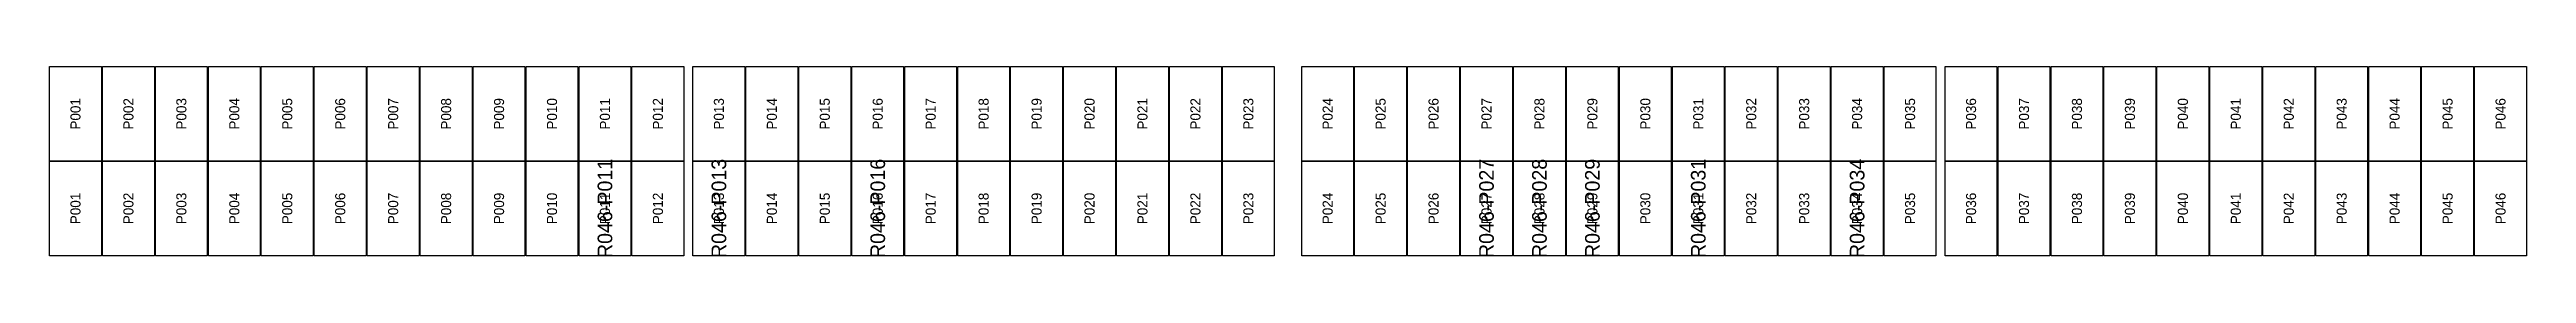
# Model space of a CAD drawing. Extents: x 296295 to 296770, y 651564 to 652121.
# Drawn here: x 296398.1 to 296452.3, y 651937.9 to 651942 of the extents above; entities that cross this region are included whole.
import ezdxf
from ezdxf.enums import TextEntityAlignment as Align

# ---------------------------------------------------------------- set-up
doc = ezdxf.new("R2010")
doc.units = 0

msp = doc.modelspace()

# ---------------------------------------------------------------- texts
at = {"layer": 'DEFECT_LABELS'}
for s, p in [('R046-P011', (296410.25, 651938.944)), ('R046-P013', (296412.742, 651938.944)), ('R046-P016', (296416.216, 651938.944)), ('R046-P027', (296429.53, 651938.944)), ('R046-P028', (296430.688, 651938.944)), ('R046-P029', (296431.846, 651938.944)), ('R046-P031', (296434.162, 651938.944)), ('R046-P034', (296437.636, 651938.944))]:
    msp.add_text(s, height=0.32, rotation=90, dxfattribs=at).set_placement(p, align=Align.MIDDLE_CENTER)
at = {"layer": 'PANEL_POSITION'}
for s, p in [('P001', (296398.67, 651941.007)), ('P002', (296399.828, 651941.007)), ('P003', (296400.986, 651941.007)), ('P004', (296402.144, 651941.007)), ('P005', (296403.302, 651941.007)), ('P006', (296404.46, 651941.007)), ('P007', (296405.618, 651941.007)), ('P008', (296406.776, 651941.007)), ('P009', (296407.934, 651941.007)), ('P010', (296409.092, 651941.007)), ('P011', (296410.25, 651941.007)), ('P012', (296411.408, 651941.007)), ('P013', (296412.742, 651941.007)), ('P014', (296413.9, 651941.007)), ('P015', (296415.058, 651941.007)), ('P016', (296416.216, 651941.007)), ('P017', (296417.374, 651941.007)), ('P018', (296418.532, 651941.007)), ('P019', (296419.69, 651941.007)), ('P020', (296420.848, 651941.007)), ('P021', (296422.006, 651941.007)), ('P022', (296423.164, 651941.007)), ('P023', (296424.322, 651941.007)), ('P024', (296426.056, 651941.007)), ('P025', (296427.214, 651941.007)), ('P026', (296428.372, 651941.007)), ('P027', (296429.53, 651941.007)), ('P028', (296430.688, 651941.007)), ('P029', (296431.846, 651941.007)), ('P030', (296433.004, 651941.007)), ('P031', (296434.162, 651941.007)), ('P032', (296435.32, 651941.007)), ('P033', (296436.478, 651941.007)), ('P034', (296437.636, 651941.007)), ('P035', (296438.794, 651941.007)), ('P036', (296440.128, 651941.007)), ('P037', (296441.286, 651941.007)), ('P038', (296442.444, 651941.007)), ('P039', (296443.602, 651941.007)), ('P040', (296444.76, 651941.007)), ('P041', (296445.918, 651941.007)), ('P042', (296447.076, 651941.007)), ('P043', (296448.234, 651941.007)), ('P044', (296449.392, 651941.007)), ('P045', (296450.55, 651941.007)), ('P046', (296451.708, 651941.007)), ('P001', (296398.67, 651938.944)), ('P002', (296399.828, 651938.944)), ('P003', (296400.986, 651938.944)), ('P004', (296402.144, 651938.944)), ('P005', (296403.302, 651938.944)), ('P006', (296404.46, 651938.944)), ('P007', (296405.618, 651938.944)), ('P008', (296406.776, 651938.944)), ('P009', (296407.934, 651938.944)), ('P010', (296409.092, 651938.944)), ('P011', (296410.25, 651938.944)), ('P012', (296411.408, 651938.944)), ('P013', (296412.742, 651938.944)), ('P014', (296413.9, 651938.944)), ('P015', (296415.058, 651938.944)), ('P016', (296416.216, 651938.944)), ('P017', (296417.374, 651938.944)), ('P018', (296418.532, 651938.944)), ('P019', (296419.69, 651938.944)), ('P020', (296420.848, 651938.944)), ('P021', (296422.006, 651938.944)), ('P022', (296423.164, 651938.944)), ('P023', (296424.322, 651938.944)), ('P024', (296426.056, 651938.944)), ('P025', (296427.214, 651938.944)), ('P026', (296428.372, 651938.944)), ('P027', (296429.53, 651938.944)), ('P028', (296430.688, 651938.944)), ('P029', (296431.846, 651938.944)), ('P030', (296433.004, 651938.944)), ('P031', (296434.162, 651938.944)), ('P032', (296435.32, 651938.944)), ('P033', (296436.478, 651938.944)), ('P034', (296437.636, 651938.944)), ('P035', (296438.794, 651938.944)), ('P036', (296440.128, 651938.944)), ('P037', (296441.286, 651938.944)), ('P038', (296442.444, 651938.944)), ('P039', (296443.602, 651938.944)), ('P040', (296444.76, 651938.944)), ('P041', (296445.918, 651938.944)), ('P042', (296447.076, 651938.944)), ('P043', (296448.234, 651938.944)), ('P044', (296449.392, 651938.944)), ('P045', (296450.55, 651938.944)), ('P046', (296451.708, 651938.944))]:
    msp.add_text(s, height=0.22, rotation=90, dxfattribs=at).set_placement(p, align=Align.MIDDLE_CENTER)

# ---------------------------------------------------------------- linework, layer by layer
at = {"layer": 'DEFECTIVE_PANELS'}
for points in [[(296409.683, 651939.976), (296410.817, 651939.976), (296410.817, 651937.913), (296409.683, 651937.913)], [(296412.175, 651939.976), (296413.309, 651939.976), (296413.309, 651937.913), (296412.175, 651937.913)], [(296415.649, 651939.976), (296416.783, 651939.976), (296416.783, 651937.913), (296415.649, 651937.913)], [(296428.963, 651939.976), (296430.097, 651939.976), (296430.097, 651937.913), (296428.963, 651937.913)], [(296430.121, 651939.976), (296431.255, 651939.976), (296431.255, 651937.913), (296430.121, 651937.913)], [(296431.279, 651939.976), (296432.413, 651939.976), (296432.413, 651937.913), (296431.279, 651937.913)], [(296433.595, 651939.976), (296434.729, 651939.976), (296434.729, 651937.913), (296433.595, 651937.913)], [(296437.069, 651939.976), (296438.203, 651939.976), (296438.203, 651937.913), (296437.069, 651937.913)]]:
    msp.add_lwpolyline(points, close=True, dxfattribs=at)
at = {"layer": 'PANELS_MASTER'}
for points in [[(296398.103, 651942.039), (296399.237, 651942.039), (296399.237, 651939.976), (296398.103, 651939.976)], [(296399.261, 651942.039), (296400.395, 651942.039), (296400.395, 651939.976), (296399.261, 651939.976)], [(296400.419, 651942.039), (296401.553, 651942.039), (296401.553, 651939.976), (296400.419, 651939.976)], [(296401.577, 651942.039), (296402.711, 651942.039), (296402.711, 651939.976), (296401.577, 651939.976)], [(296402.735, 651942.039), (296403.869, 651942.039), (296403.869, 651939.976), (296402.735, 651939.976)], [(296403.893, 651942.039), (296405.027, 651942.039), (296405.027, 651939.976), (296403.893, 651939.976)], [(296405.051, 651942.039), (296406.185, 651942.039), (296406.185, 651939.976), (296405.051, 651939.976)], [(296406.209, 651942.039), (296407.343, 651942.039), (296407.343, 651939.976), (296406.209, 651939.976)], [(296407.367, 651942.039), (296408.501, 651942.039), (296408.501, 651939.976), (296407.367, 651939.976)], [(296408.525, 651942.039), (296409.659, 651942.039), (296409.659, 651939.976), (296408.525, 651939.976)], [(296409.683, 651942.039), (296410.817, 651942.039), (296410.817, 651939.976), (296409.683, 651939.976)], [(296410.841, 651942.039), (296411.975, 651942.039), (296411.975, 651939.976), (296410.841, 651939.976)], [(296412.175, 651942.039), (296413.309, 651942.039), (296413.309, 651939.976), (296412.175, 651939.976)], [(296413.333, 651942.039), (296414.467, 651942.039), (296414.467, 651939.976), (296413.333, 651939.976)], [(296414.491, 651942.039), (296415.625, 651942.039), (296415.625, 651939.976), (296414.491, 651939.976)], [(296415.649, 651942.039), (296416.783, 651942.039), (296416.783, 651939.976), (296415.649, 651939.976)], [(296416.807, 651942.039), (296417.941, 651942.039), (296417.941, 651939.976), (296416.807, 651939.976)], [(296417.965, 651942.039), (296419.099, 651942.039), (296419.099, 651939.976), (296417.965, 651939.976)], [(296419.123, 651942.039), (296420.257, 651942.039), (296420.257, 651939.976), (296419.123, 651939.976)], [(296420.281, 651942.039), (296421.415, 651942.039), (296421.415, 651939.976), (296420.281, 651939.976)], [(296421.439, 651942.039), (296422.573, 651942.039), (296422.573, 651939.976), (296421.439, 651939.976)], [(296422.597, 651942.039), (296423.731, 651942.039), (296423.731, 651939.976), (296422.597, 651939.976)], [(296423.755, 651942.039), (296424.889, 651942.039), (296424.889, 651939.976), (296423.755, 651939.976)], [(296425.489, 651942.039), (296426.623, 651942.039), (296426.623, 651939.976), (296425.489, 651939.976)], [(296426.647, 651942.039), (296427.781, 651942.039), (296427.781, 651939.976), (296426.647, 651939.976)], [(296427.805, 651942.039), (296428.939, 651942.039), (296428.939, 651939.976), (296427.805, 651939.976)], [(296428.963, 651942.039), (296430.097, 651942.039), (296430.097, 651939.976), (296428.963, 651939.976)], [(296430.121, 651942.039), (296431.255, 651942.039), (296431.255, 651939.976), (296430.121, 651939.976)], [(296431.279, 651942.039), (296432.413, 651942.039), (296432.413, 651939.976), (296431.279, 651939.976)], [(296432.437, 651942.039), (296433.571, 651942.039), (296433.571, 651939.976), (296432.437, 651939.976)], [(296433.595, 651942.039), (296434.729, 651942.039), (296434.729, 651939.976), (296433.595, 651939.976)], [(296434.753, 651942.039), (296435.887, 651942.039), (296435.887, 651939.976), (296434.753, 651939.976)], [(296435.911, 651942.039), (296437.045, 651942.039), (296437.045, 651939.976), (296435.911, 651939.976)], [(296437.069, 651942.039), (296438.203, 651942.039), (296438.203, 651939.976), (296437.069, 651939.976)], [(296438.227, 651942.039), (296439.361, 651942.039), (296439.361, 651939.976), (296438.227, 651939.976)], [(296439.561, 651942.039), (296440.695, 651942.039), (296440.695, 651939.976), (296439.561, 651939.976)], [(296440.719, 651942.039), (296441.853, 651942.039), (296441.853, 651939.976), (296440.719, 651939.976)], [(296441.877, 651942.039), (296443.011, 651942.039), (296443.011, 651939.976), (296441.877, 651939.976)], [(296443.035, 651942.039), (296444.169, 651942.039), (296444.169, 651939.976), (296443.035, 651939.976)], [(296444.193, 651942.039), (296445.327, 651942.039), (296445.327, 651939.976), (296444.193, 651939.976)], [(296445.351, 651942.039), (296446.485, 651942.039), (296446.485, 651939.976), (296445.351, 651939.976)], [(296446.509, 651942.039), (296447.643, 651942.039), (296447.643, 651939.976), (296446.509, 651939.976)], [(296447.667, 651942.039), (296448.801, 651942.039), (296448.801, 651939.976), (296447.667, 651939.976)], [(296448.825, 651942.039), (296449.959, 651942.039), (296449.959, 651939.976), (296448.825, 651939.976)], [(296449.983, 651942.039), (296451.117, 651942.039), (296451.117, 651939.976), (296449.983, 651939.976)], [(296451.141, 651942.039), (296452.275, 651942.039), (296452.275, 651939.976), (296451.141, 651939.976)], [(296398.103, 651939.976), (296399.237, 651939.976), (296399.237, 651937.913), (296398.103, 651937.913)], [(296399.261, 651939.976), (296400.395, 651939.976), (296400.395, 651937.913), (296399.261, 651937.913)], [(296400.419, 651939.976), (296401.553, 651939.976), (296401.553, 651937.913), (296400.419, 651937.913)], [(296401.577, 651939.976), (296402.711, 651939.976), (296402.711, 651937.913), (296401.577, 651937.913)], [(296402.735, 651939.976), (296403.869, 651939.976), (296403.869, 651937.913), (296402.735, 651937.913)], [(296403.893, 651939.976), (296405.027, 651939.976), (296405.027, 651937.913), (296403.893, 651937.913)], [(296405.051, 651939.976), (296406.185, 651939.976), (296406.185, 651937.913), (296405.051, 651937.913)], [(296406.209, 651939.976), (296407.343, 651939.976), (296407.343, 651937.913), (296406.209, 651937.913)], [(296407.367, 651939.976), (296408.501, 651939.976), (296408.501, 651937.913), (296407.367, 651937.913)], [(296408.525, 651939.976), (296409.659, 651939.976), (296409.659, 651937.913), (296408.525, 651937.913)], [(296410.841, 651939.976), (296411.975, 651939.976), (296411.975, 651937.913), (296410.841, 651937.913)], [(296413.333, 651939.976), (296414.467, 651939.976), (296414.467, 651937.913), (296413.333, 651937.913)], [(296414.491, 651939.976), (296415.625, 651939.976), (296415.625, 651937.913), (296414.491, 651937.913)], [(296416.807, 651939.976), (296417.941, 651939.976), (296417.941, 651937.913), (296416.807, 651937.913)], [(296417.965, 651939.976), (296419.099, 651939.976), (296419.099, 651937.913), (296417.965, 651937.913)], [(296419.123, 651939.976), (296420.257, 651939.976), (296420.257, 651937.913), (296419.123, 651937.913)], [(296420.281, 651939.976), (296421.415, 651939.976), (296421.415, 651937.913), (296420.281, 651937.913)], [(296421.439, 651939.976), (296422.573, 651939.976), (296422.573, 651937.913), (296421.439, 651937.913)], [(296422.597, 651939.976), (296423.731, 651939.976), (296423.731, 651937.913), (296422.597, 651937.913)], [(296423.755, 651939.976), (296424.889, 651939.976), (296424.889, 651937.913), (296423.755, 651937.913)], [(296425.489, 651939.976), (296426.623, 651939.976), (296426.623, 651937.913), (296425.489, 651937.913)], [(296426.647, 651939.976), (296427.781, 651939.976), (296427.781, 651937.913), (296426.647, 651937.913)], [(296427.805, 651939.976), (296428.939, 651939.976), (296428.939, 651937.913), (296427.805, 651937.913)], [(296432.437, 651939.976), (296433.571, 651939.976), (296433.571, 651937.913), (296432.437, 651937.913)], [(296434.753, 651939.976), (296435.887, 651939.976), (296435.887, 651937.913), (296434.753, 651937.913)], [(296435.911, 651939.976), (296437.045, 651939.976), (296437.045, 651937.913), (296435.911, 651937.913)], [(296438.227, 651939.976), (296439.361, 651939.976), (296439.361, 651937.913), (296438.227, 651937.913)], [(296439.561, 651939.976), (296440.695, 651939.976), (296440.695, 651937.913), (296439.561, 651937.913)], [(296440.719, 651939.976), (296441.853, 651939.976), (296441.853, 651937.913), (296440.719, 651937.913)], [(296441.877, 651939.976), (296443.011, 651939.976), (296443.011, 651937.913), (296441.877, 651937.913)], [(296443.035, 651939.976), (296444.169, 651939.976), (296444.169, 651937.913), (296443.035, 651937.913)], [(296444.193, 651939.976), (296445.327, 651939.976), (296445.327, 651937.913), (296444.193, 651937.913)], [(296445.351, 651939.976), (296446.485, 651939.976), (296446.485, 651937.913), (296445.351, 651937.913)], [(296446.509, 651939.976), (296447.643, 651939.976), (296447.643, 651937.913), (296446.509, 651937.913)], [(296447.667, 651939.976), (296448.801, 651939.976), (296448.801, 651937.913), (296447.667, 651937.913)], [(296448.825, 651939.976), (296449.959, 651939.976), (296449.959, 651937.913), (296448.825, 651937.913)], [(296449.983, 651939.976), (296451.117, 651939.976), (296451.117, 651937.913), (296449.983, 651937.913)], [(296451.141, 651939.976), (296452.275, 651939.976), (296452.275, 651937.913), (296451.141, 651937.913)]]:
    msp.add_lwpolyline(points, close=True, dxfattribs=at)

msp.set_redraw_order([(e.dxf.handle, doc.entitydb.next_handle()) for e in msp.query("TEXT MTEXT ATTDEF DIMENSION ARC_DIMENSION")])  # texts and dimensions are drawn at this point

doc.saveas('drawing.dxf')
